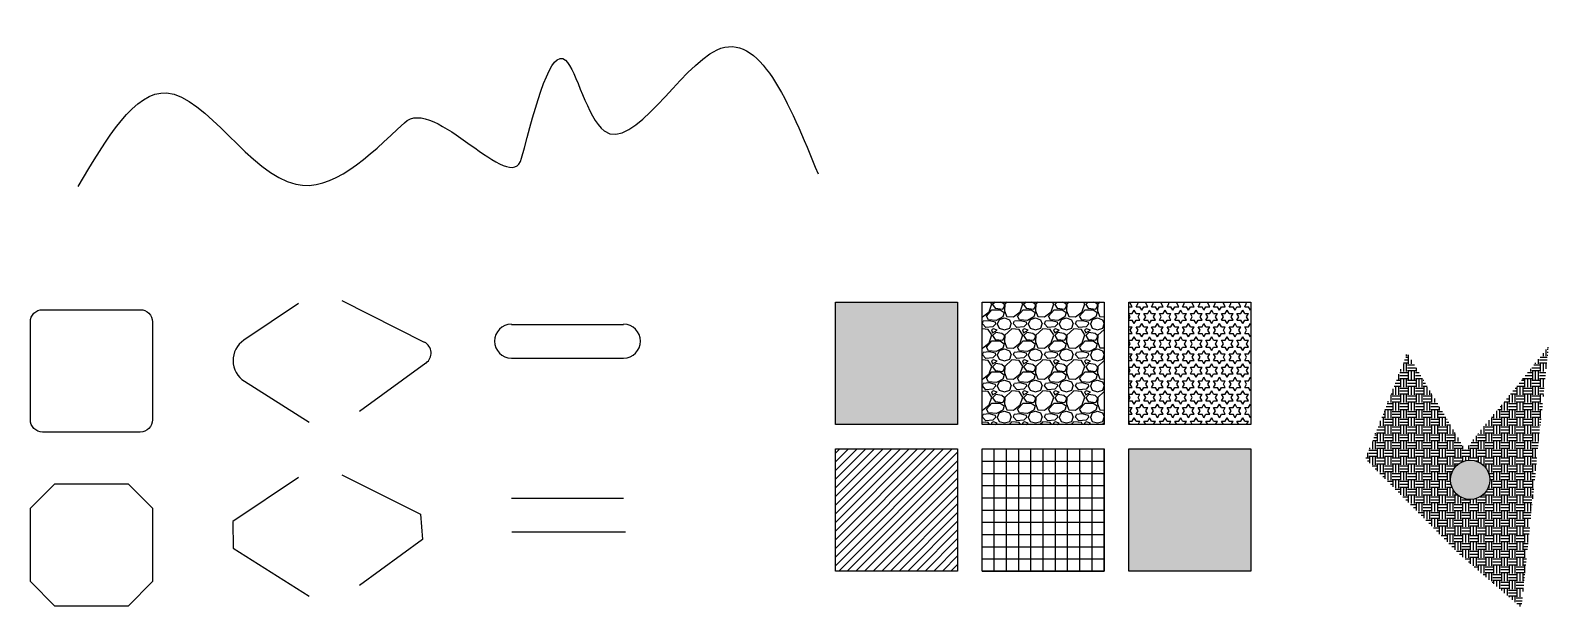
# Model space of a CAD drawing. Header units: millimetres. Extents: x 219 to 2307, y 66 to 545.
# Drawn here: x 219 to 1462, y 73 to 545 of the extents above; entities that cross this region are included whole.
import ezdxf

# ---------------------------------------------------------------- set-up
doc = ezdxf.new("R2010")
doc.units = ezdxf.units.MM

msp = doc.modelspace()

# ---------------------------------------------------------------- hatches: boundary and pattern name
h = msp.add_hatch(color=256)
h.dxf.hatch_style = 1
h.paths.add_polyline_path([(977.9, 322.7), (877.9, 322.7), (877.9, 222.7), (977.9, 222.7)])
h = msp.add_hatch()
h.set_pattern_fill('GRAVEL', color=256)
h.paths.add_polyline_path([(1097.9, 322.7), (997.9, 322.7), (997.9, 222.7), (1097.9, 222.7)])
h = msp.add_hatch()
h.set_pattern_fill('STARS', color=256)
h.paths.add_polyline_path([(1217.9, 322.7), (1117.9, 322.7), (1117.9, 222.7), (1217.9, 222.7)])
h = msp.add_hatch()
h.set_pattern_fill('EARTH', color=256, style=0)
h.paths.add_polyline_path([(1461.6, 286.3), (1393.4, 202), (1346, 281.3), (1311.7, 194.6), (1388.8, 116.5), (1439.3, 73)])
h.paths.add_polyline_path([(1381.4, 177.4, -1), (1413.5, 177.4, -1)], flags=16)
h = msp.add_hatch()
h.set_pattern_fill('_USER', color=256, scale=5, angle=45, pattern_type=0)
h.set_pattern_definition([(45, (0, 0), (-3.535534, 3.535534), [])])
h.paths.add_polyline_path([(977.9, 202.7), (877.9, 202.7), (877.9, 102.7), (977.9, 102.7)])
h = msp.add_hatch()
h.set_pattern_fill('_USER', color=256, scale=10, double=1, pattern_type=0)
h.set_pattern_definition([(0, (1097.883, 202.709), (0, 10), []), (90, (1097.883, 202.709), (-10, 6e-16), [])])
h.paths.add_polyline_path([(1097.9, 202.7), (997.9, 202.7), (997.9, 102.7), (1097.9, 102.7)])
h = msp.add_hatch(color=256)
h.set_gradient(color1=(0, 0, 255), color2=(255, 255, 0), name='SPHERICAL')
h.paths.add_polyline_path([(1117.9, 202.7), (1117.9, 102.7), (1217.9, 102.7), (1217.9, 202.7)])
h = msp.add_hatch(color=256)
h.set_gradient(color1=(0, 0, 255), color2=(255, 255, 0), name='HEMISPHERICAL')
h.paths.add_polyline_path([(1381.4, 177.4, 1), (1413.5, 177.4, 1)])

# ---------------------------------------------------------------- linework, layer by layer
for p, q in [((473.8, 323.9), (541.3, 290)), ((438.4, 321.6), (393.6, 291.5)), ((612.6, 304.5), (704.5, 304.5)), ((612.6, 277), (704.5, 277)), ((542.7, 272.9), (488.3, 233.2)), ((394.1, 258), (447, 224.6)), ((438.4, 179.4), (384.7, 143.3)), ((473.8, 181.6), (538.1, 149.3)), ((612.6, 162.3), (704.5, 162.3)), ((538.1, 149.3), (539.8, 128.6)), ((384.7, 143.3), (385, 121.5)), ((539.8, 128.6), (488.3, 90.9)), ((613, 134.8), (706, 134.8)), ((385, 121.5), (447, 82.4))]:
    msp.add_line(p, q)
msp.add_lwpolyline([(228.9, 316.5), (308.9, 316.5, -0.414214), (318.9, 306.5), (318.9, 226.5, -0.414214), (308.9, 216.5), (228.9, 216.5, -0.414214), (218.9, 226.5), (218.9, 306.5, -0.414214)], format="xyb", close=True)
for points in [[(877.9, 322.7), (977.9, 322.7), (977.9, 222.7), (877.9, 222.7)], [(997.9, 322.7), (1097.9, 322.7), (1097.9, 222.7), (997.9, 222.7)], [(1117.9, 322.7), (1217.9, 322.7), (1217.9, 222.7), (1117.9, 222.7)], [(877.9, 202.7), (977.9, 202.7), (977.9, 102.7), (877.9, 102.7)], [(997.9, 202.7), (1097.9, 202.7), (1097.9, 102.7), (997.9, 102.7)], [(1117.9, 202.7), (1217.9, 202.7), (1217.9, 102.7), (1117.9, 102.7)], [(238.9, 174.2), (298.9, 174.2), (318.9, 154.2), (318.9, 94.2), (298.9, 74.2), (238.9, 74.2), (218.9, 94.2), (218.9, 154.2)]]:
    msp.add_lwpolyline(points, close=True)
msp.add_circle((1397.4, 177.4), 16.1)
for centre, radius, start, end in [((612.6, 290.8), 13.8, 90, 270), ((704.5, 290.8), 13.8, 270, 90), ((404.8, 274.9), 20, 123.8807, 237.7223), ((536.9, 281), 10, 306.1389, 63.3475)]:
    msp.add_arc(centre, radius, start, end)
msp.add_open_spline([(258.1, 417.2), (281.2, 456.4), (332.8, 543.8), (427.8, 376.5), (495.2, 441), (525, 469.4), (549.2, 492.6), (612.5, 407.9), (621, 440.3), (633, 485.7), (654, 565.2), (690.1, 404.6), (794.9, 595.8), (839.7, 486.2), (863.6, 427.5)], degree=3, knots=[0, 0, 0, 0, 105.329552, 234.848599, 336.935986, 336.935986, 336.935986, 437.324629, 437.324629, 437.324629, 525.177029, 590.985026, 704.674635, 835.559212, 835.559212, 835.559212, 835.559212])

doc.saveas('drawing.dxf')
